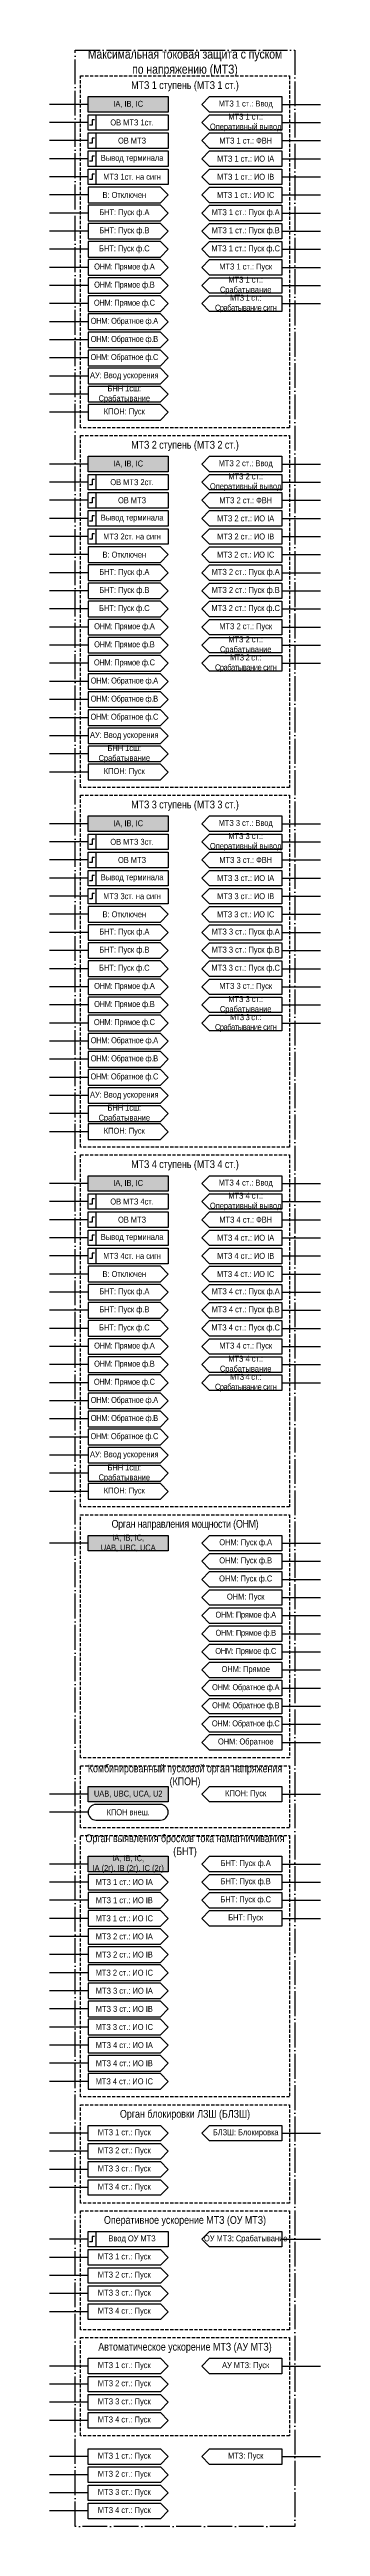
# Model space of a CAD drawing. Header units: millimetres. Extents: x -73 to 767, y -297 to 677.
# Drawn here: x 415 to 520, y -297 to 660 of the extents above; entities that cross this region are included whole.
import ezdxf

# ---------------------------------------------------------------- set-up
doc = ezdxf.new("R2010")
doc.units = ezdxf.units.MM
doc.linetypes.add('ACAD_ISO04W100', pattern=[30, 24, -3, 0, -3])
doc.linetypes.add('штриховая2', pattern=[0.375, 0.25, -0.125])
doc.layers.add('TEXT', color=7, linetype='Continuous', lineweight=25)
doc.styles.add('2.5_Gost_RD', font='ARIALN.TTF', dxfattribs={"height": 2.5})
doc.styles.add('3.5_Gost_RD', font='ARIALN.TTF', dxfattribs={"height": 3.5})

msp = doc.modelspace()

# ---------------------------------------------------------------- hatches: boundary and pattern name
at = {"ltscale": 100, "true_color": 0xf7941d}
h = msp.add_hatch(color=30, dxfattribs=at)
h.dxf.hatch_style = 1
h.paths.add_polyline_path([(430, 642), (461, 642), (461, 636), (430, 636)])
h = msp.add_hatch(color=30, dxfattribs=at)
h.dxf.hatch_style = 1
h.paths.add_polyline_path([(430, 503), (461, 503), (461, 497), (430, 497)])
h = msp.add_hatch(color=30, dxfattribs=at)
h.dxf.hatch_style = 1
h.paths.add_polyline_path([(430, 364), (461, 364), (461, 358), (430, 358)])
h = msp.add_hatch(color=30, dxfattribs=at)
h.dxf.hatch_style = 1
h.paths.add_polyline_path([(430, 225), (461, 225), (461, 219), (430, 219)])
h = msp.add_hatch(color=30, dxfattribs=at)
h.dxf.hatch_style = 1
h.paths.add_polyline_path([(430, 86), (461, 86), (461, 80), (430, 80)])
h = msp.add_hatch(color=30, dxfattribs=at)
h.dxf.hatch_style = 1
h.paths.add_polyline_path([(430, -11), (461, -11), (461, -17), (430, -17)])
h = msp.add_hatch(color=30, dxfattribs=at)
h.dxf.hatch_style = 1
h.paths.add_polyline_path([(430, -38), (461, -38), (461, -44), (430, -44)])

# ---------------------------------------------------------------- linework, layer by layer
at = {"ltscale": 100}
for p, q in [((430, 639), (415, 639)), ((430, 632), (415, 632)), ((505, 639), (520, 639)), ((505, 632), (520, 632)), ((430, 625), (415, 625)), ((505, 625), (520, 625)), ((430, 618), (415, 618)), ((505, 618), (520, 618)), ((430, 611), (415, 611)), ((430, 604), (415, 604)), ((505, 611), (520, 611)), ((505, 604), (520, 604)), ((430, 597), (415, 597)), ((505, 597), (520, 597)), ((430, 590), (415, 590)), ((505, 590), (520, 590)), ((430, 583), (415, 583)), ((430, 576), (415, 576)), ((505, 583), (520, 583)), ((505, 576), (520, 576)), ((430, 569), (415, 569)), ((505, 569), (520, 569)), ((430, 562), (415, 562)), ((505, 562), (520, 562)), ((430, 555), (415, 555)), ((430, 548), (415, 548)), ((430, 541), (415, 541)), ((430, 534), (415, 534)), ((430, 527), (415, 527)), ((430, 520), (415, 520)), ((430, 500), (415, 500)), ((505, 500), (520, 500)), ((430, 493), (415, 493)), ((505, 493), (520, 493)), ((430, 486), (415, 486)), ((430, 479), (415, 479)), ((505, 486), (520, 486)), ((505, 479), (520, 479)), ((430, 472), (415, 472)), ((505, 472), (520, 472)), ((430, 465), (415, 465)), ((505, 465), (520, 465)), ((430, 458), (415, 458)), ((430, 451), (415, 451)), ((505, 458), (520, 458)), ((505, 451), (520, 451)), ((430, 444), (415, 444)), ((505, 444), (520, 444)), ((430, 437), (415, 437)), ((505, 437), (520, 437)), ((430, 430), (415, 430)), ((430, 423), (415, 423)), ((505, 430), (520, 430)), ((505, 423), (520, 423)), ((430, 416), (415, 416)), ((430, 409), (415, 409)), ((430, 402), (415, 402)), ((430, 395), (415, 395)), ((430, 388), (415, 388)), ((430, 381), (415, 381)), ((430, 361), (415, 361)), ((505, 361), (520, 361)), ((430, 354), (415, 354)), ((430, 347), (415, 347)), ((505, 354), (520, 354)), ((505, 347), (520, 347)), ((430, 340), (415, 340)), ((505, 340), (520, 340)), ((430, 333), (415, 333)), ((430, 326), (415, 326)), ((505, 333), (520, 333)), ((505, 326), (520, 326)), ((430, 319), (415, 319)), ((505, 319), (520, 319)), ((430, 312), (415, 312)), ((505, 312), (520, 312)), ((430, 305), (415, 305)), ((430, 298), (415, 298)), ((505, 305), (520, 305)), ((505, 298), (520, 298)), ((430, 291), (415, 291)), ((505, 291), (520, 291)), ((430, 284), (415, 284)), ((505, 284), (520, 284)), ((430, 277), (415, 277)), ((430, 270), (415, 270)), ((430, 263), (415, 263)), ((430, 256), (415, 256)), ((430, 249), (415, 249)), ((430, 242), (415, 242)), ((430, 222), (415, 222)), ((505, 222), (520, 222)), ((430, 215), (415, 215)), ((505, 215), (520, 215)), ((430, 208), (415, 208)), ((505, 208), (520, 208)), ((430, 201), (415, 201)), ((430, 194), (415, 194)), ((505, 201), (520, 201)), ((505, 194), (520, 194)), ((430, 187), (415, 187)), ((505, 187), (520, 187)), ((430, 180), (415, 180)), ((430, 173), (415, 173)), ((505, 180), (520, 180)), ((505, 173), (520, 173)), ((430, 166), (415, 166)), ((505, 166), (520, 166)), ((430, 159), (415, 159)), ((505, 159), (520, 159)), ((430, 152), (415, 152)), ((430, 145), (415, 145)), ((505, 152), (520, 152)), ((505, 145), (520, 145)), ((430, 138), (415, 138)), ((430, 131), (415, 131)), ((430, 124), (415, 124)), ((430, 117), (415, 117)), ((430, 110), (415, 110)), ((430, 103), (415, 103)), ((430, 83), (415, 83)), ((505, 83), (520, 83)), ((505, 76), (520, 76)), ((505, 69), (520, 69)), ((505, 62), (520, 62)), ((505, 55), (520, 55)), ((505, 48), (520, 48)), ((505, 41), (520, 41)), ((505, 34), (520, 34)), ((505, 27), (520, 27)), ((505, 20), (520, 20)), ((505, 13), (520, 13)), ((505, 6), (520, 6)), ((430, -14), (415, -14)), ((505, -14), (520, -14)), ((430, -21), (415, -21)), ((430, -41), (415, -41)), ((505, -41), (520, -41)), ((430, -48), (415, -48)), ((430, -55), (415, -55)), ((505, -48), (520, -48)), ((505, -55), (520, -55)), ((430, -62), (415, -62)), ((505, -62), (520, -62)), ((430, -69), (415, -69)), ((430, -76), (415, -76)), ((430, -83), (415, -83)), ((430, -90), (415, -90)), ((430, -97), (415, -97)), ((430, -104), (415, -104)), ((430, -111), (415, -111)), ((430, -118), (415, -118)), ((430, -125), (415, -125)), ((430, -145), (415, -145)), ((430, -152), (415, -152)), ((505, -145), (520, -145)), ((430, -159), (415, -159)), ((430, -166), (415, -166)), ((430, -186), (415, -186)), ((505, -186), (520, -186)), ((430, -193), (415, -193)), ((430, -200), (415, -200)), ((430, -207), (415, -207)), ((430, -214), (415, -214)), ((430, -235), (415, -235)), ((505, -235), (520, -235)), ((430, -242), (415, -242)), ((430, -249), (415, -249)), ((430, -256), (415, -256)), ((430, -270), (415, -270)), ((430, -277), (415, -277)), ((505, -270), (520, -270)), ((430, -284), (415, -284)), ((430, -291), (415, -291))]:
    msp.add_line(p, q, dxfattribs=at)
at = {"color": 251, "linetype": 'ACAD_ISO04W100', "lineweight": 30, "ltscale": 0.4, "true_color": 0x58595b}
msp.add_lwpolyline([(425, 660), (510, 660), (510, -297), (425, -297)], close=True, dxfattribs=at)
at = {"linetype": 'штриховая2', "ltscale": 5}
for points in [[(427, 650), (508, 650), (508, 514), (427, 514)], [(427, 511), (508, 511), (508, 375), (427, 375)], [(427, 372), (508, 372), (508, 236), (427, 236)], [(427, 233), (508, 233), (508, 97), (427, 97)], [(427, 94), (508, 94), (508, 0), (427, 0)], [(427, -3), (508, -3), (508, -27), (427, -27)], [(427, -30), (508, -30), (508, -131), (427, -131)], [(427, -134), (508, -134), (508, -172), (427, -172)], [(427, -175), (508, -175), (508, -221), (427, -221)], [(427, -224), (508, -224), (508, -262), (427, -262)]]:
    msp.add_lwpolyline(points, close=True, dxfattribs=at)
at = {"ltscale": 100}
for points in [[(430, 642), (461, 642), (461, 636), (430, 636)], [(505, 642), (505, 636), (477, 636), (474, 639), (477, 642)], [(430, 635), (433, 635), (433, 629), (430, 629)], [(430, 635), (461, 635), (461, 629), (430, 629)], [(505, 635), (505, 629), (477, 629), (474, 632), (477, 635)], [(430, 628), (433, 628), (433, 622), (430, 622)], [(430, 628), (461, 628), (461, 622), (430, 622)], [(430, 621), (433, 621), (433, 615), (430, 615)], [(430, 621), (461, 621), (461, 615), (430, 615)], [(430, 614), (433, 614), (433, 608), (430, 608)], [(430, 614), (461, 614), (461, 608), (430, 608)], [(505, 621), (505, 615), (477, 615), (474, 618), (477, 621)], [(505, 614), (505, 608), (477, 608), (474, 611), (477, 614)], [(505, 607), (505, 601), (477, 601), (474, 604), (477, 607)], [(505, 600), (505, 594), (477, 594), (474, 597), (477, 600)], [(505, 593), (505, 587), (477, 587), (474, 590), (477, 593)], [(505, 586), (505, 580), (477, 580), (474, 583), (477, 586)], [(505, 579), (505, 573), (477, 573), (474, 576), (477, 579)], [(505, 572), (505, 566), (477, 566), (474, 569), (477, 572)], [(505, 565), (505, 559), (477, 559), (474, 562), (477, 565)], [(430, 503), (461, 503), (461, 497), (430, 497)], [(505, 503), (505, 497), (477, 497), (474, 500), (477, 503)], [(430, 496), (433, 496), (433, 490), (430, 490)], [(430, 496), (461, 496), (461, 490), (430, 490)], [(430, 489), (433, 489), (433, 483), (430, 483)], [(430, 489), (461, 489), (461, 483), (430, 483)], [(505, 496), (505, 490), (477, 490), (474, 493), (477, 496)], [(430, 482), (433, 482), (433, 476), (430, 476)], [(430, 482), (461, 482), (461, 476), (430, 476)], [(505, 482), (505, 476), (477, 476), (474, 479), (477, 482)], [(430, 475), (433, 475), (433, 469), (430, 469)], [(430, 475), (461, 475), (461, 469), (430, 469)], [(505, 475), (505, 469), (477, 469), (474, 472), (477, 475)], [(505, 468), (505, 462), (477, 462), (474, 465), (477, 468)], [(505, 461), (505, 455), (477, 455), (474, 458), (477, 461)], [(505, 454), (505, 448), (477, 448), (474, 451), (477, 454)], [(505, 447), (505, 441), (477, 441), (474, 444), (477, 447)], [(505, 440), (505, 434), (477, 434), (474, 437), (477, 440)], [(505, 433), (505, 427), (477, 427), (474, 430), (477, 433)], [(505, 426), (505, 420), (477, 420), (474, 423), (477, 426)], [(430, 364), (461, 364), (461, 358), (430, 358)], [(505, 364), (505, 358), (477, 358), (474, 361), (477, 364)], [(430, 357), (433, 357), (433, 351), (430, 351)], [(430, 357), (461, 357), (461, 351), (430, 351)], [(505, 357), (505, 351), (477, 351), (474, 354), (477, 357)], [(430, 350), (433, 350), (433, 344), (430, 344)], [(430, 350), (461, 350), (461, 344), (430, 344)], [(430, 343), (433, 343), (433, 337), (430, 337)], [(430, 343), (461, 343), (461, 337), (430, 337)], [(430, 336), (433, 336), (433, 330), (430, 330)], [(430, 336), (461, 336), (461, 330), (430, 330)], [(505, 343), (505, 337), (477, 337), (474, 340), (477, 343)], [(505, 336), (505, 330), (477, 330), (474, 333), (477, 336)], [(505, 329), (505, 323), (477, 323), (474, 326), (477, 329)], [(505, 322), (505, 316), (477, 316), (474, 319), (477, 322)], [(505, 315), (505, 309), (477, 309), (474, 312), (477, 315)], [(505, 308), (505, 302), (477, 302), (474, 305), (477, 308)], [(505, 301), (505, 295), (477, 295), (474, 298), (477, 301)], [(505, 294), (505, 288), (477, 288), (474, 291), (477, 294)], [(505, 287), (505, 281), (477, 281), (474, 284), (477, 287)], [(430, 225), (461, 225), (461, 219), (430, 219)], [(505, 225), (505, 219), (477, 219), (474, 222), (477, 225)], [(430, 218), (433, 218), (433, 212), (430, 212)], [(430, 218), (461, 218), (461, 212), (430, 212)], [(430, 211), (433, 211), (433, 205), (430, 205)], [(430, 211), (461, 211), (461, 205), (430, 205)], [(505, 218), (505, 212), (477, 212), (474, 215), (477, 218)], [(430, 204), (433, 204), (433, 198), (430, 198)], [(430, 204), (461, 204), (461, 198), (430, 198)], [(505, 204), (505, 198), (477, 198), (474, 201), (477, 204)], [(430, 197), (433, 197), (433, 191), (430, 191)], [(430, 197), (461, 197), (461, 191), (430, 191)], [(505, 197), (505, 191), (477, 191), (474, 194), (477, 197)], [(505, 190), (505, 184), (477, 184), (474, 187), (477, 190)], [(505, 183), (505, 177), (477, 177), (474, 180), (477, 183)], [(505, 176), (505, 170), (477, 170), (474, 173), (477, 176)], [(505, 169), (505, 163), (477, 163), (474, 166), (477, 169)], [(505, 162), (505, 156), (477, 156), (474, 159), (477, 162)], [(505, 155), (505, 149), (477, 149), (474, 152), (477, 155)], [(505, 148), (505, 142), (477, 142), (474, 145), (477, 148)], [(430, 86), (461, 86), (461, 80), (430, 80)], [(477, 86), (505, 86), (505, 80), (477, 80), (474, 83)], [(477, 79), (505, 79), (505, 73), (477, 73), (474, 76)], [(477, 72), (505, 72), (505, 66), (477, 66), (474, 69)], [(477, 65), (505, 65), (505, 59), (477, 59), (474, 62)], [(477, 58), (505, 58), (505, 52), (477, 52), (474, 55)], [(477, 51), (505, 51), (505, 45), (477, 45), (474, 48)], [(477, 44), (505, 44), (505, 38), (477, 38), (474, 41)], [(477, 37), (505, 37), (505, 31), (477, 31), (474, 34)], [(477, 30), (505, 30), (505, 24), (477, 24), (474, 27)], [(477, 23), (505, 23), (505, 17), (477, 17), (474, 20)], [(477, 16), (505, 16), (505, 10), (477, 10), (474, 13)], [(477, 9), (505, 9), (505, 3), (477, 3), (474, 6)], [(430, -11), (461, -11), (461, -17), (430, -17)], [(505, -17), (477, -17), (474, -14), (477, -11), (505, -11)], [(430, -38), (461, -38), (461, -44), (430, -44)], [(505, -38), (505, -44), (477, -44), (474, -41), (477, -38)], [(505, -45), (505, -51), (477, -51), (474, -48), (477, -45)], [(505, -52), (505, -58), (477, -58), (474, -55), (477, -52)], [(505, -59), (505, -65), (477, -65), (474, -62), (477, -59)], [(505, -148), (477, -148), (474, -145), (477, -142), (505, -142)], [(430, -183), (433, -183), (433, -189), (430, -189)], [(430, -183), (461, -183), (461, -189), (430, -189)], [(505, -189), (477, -189), (474, -186), (477, -183), (505, -183)], [(505, -238), (477, -238), (474, -235), (477, -232), (505, -232)], [(505, -273), (477, -273), (474, -270), (477, -267), (505, -267)]]:
    msp.add_lwpolyline(points, close=True, dxfattribs=at)
at = {"lineweight": 30, "ltscale": 100}
for points in [[(432.5, 633), (431.5, 633), (431.5, 631), (430.5, 631)], [(432.5, 626), (431.5, 626), (431.5, 624), (430.5, 624)], [(432.5, 619), (431.5, 619), (431.5, 617), (430.5, 617)], [(432.5, 612), (431.5, 612), (431.5, 610), (430.5, 610)], [(432.5, 494), (431.5, 494), (431.5, 492), (430.5, 492)], [(432.5, 487), (431.5, 487), (431.5, 485), (430.5, 485)], [(432.5, 480), (431.5, 480), (431.5, 478), (430.5, 478)], [(432.5, 473), (431.5, 473), (431.5, 471), (430.5, 471)], [(432.5, 355), (431.5, 355), (431.5, 353), (430.5, 353)], [(432.5, 348), (431.5, 348), (431.5, 346), (430.5, 346)], [(432.5, 341), (431.5, 341), (431.5, 339), (430.5, 339)], [(432.5, 334), (431.5, 334), (431.5, 332), (430.5, 332)], [(432.5, 216), (431.5, 216), (431.5, 214), (430.5, 214)], [(432.5, 209), (431.5, 209), (431.5, 207), (430.5, 207)], [(432.5, 202), (431.5, 202), (431.5, 200), (430.5, 200)], [(432.5, 195), (431.5, 195), (431.5, 193), (430.5, 193)], [(432.5, -185), (431.5, -185), (431.5, -187), (430.5, -187)]]:
    msp.add_lwpolyline(points, dxfattribs=at)
at = {"ltscale": 100}
for points in [[(505, 622), (477, 622), (474, 625), (477, 628), (505, 628), (505, 622), (477, 622), (474, 625), (477, 628), (505, 628)], [(461, 604), (458, 607), (430, 607), (430, 601), (458, 601), (461, 604)], [(461, 597), (458, 600), (430, 600), (430, 594), (458, 594), (461, 597)], [(461, 590), (458, 593), (430, 593), (430, 587), (458, 587), (461, 590)], [(461, 583), (458, 586), (430, 586), (430, 580), (458, 580), (461, 583)], [(461, 576), (458, 579), (430, 579), (430, 573), (458, 573), (461, 576)], [(461, 569), (458, 572), (430, 572), (430, 566), (458, 566), (461, 569)], [(461, 562), (458, 565), (430, 565), (430, 559), (458, 559), (461, 562)], [(461, 555), (458, 558), (430, 558), (430, 552), (458, 552), (461, 555)], [(461, 548), (458, 551), (430, 551), (430, 545), (458, 545), (461, 548)], [(461, 541), (458, 544), (430, 544), (430, 538), (458, 538), (461, 541)], [(461, 534), (458, 537), (430, 537), (430, 531), (458, 531), (461, 534)], [(461, 527), (458, 530), (430, 530), (430, 524), (458, 524), (461, 527)], [(461, 520), (458, 523), (430, 523), (430, 517), (458, 517), (461, 520)], [(505, 483), (477, 483), (474, 486), (477, 489), (505, 489), (505, 483), (477, 483), (474, 486), (477, 489), (505, 489)], [(461, 465), (458, 468), (430, 468), (430, 462), (458, 462), (461, 465)], [(461, 458), (458, 461), (430, 461), (430, 455), (458, 455), (461, 458)], [(461, 451), (458, 454), (430, 454), (430, 448), (458, 448), (461, 451)], [(461, 444), (458, 447), (430, 447), (430, 441), (458, 441), (461, 444)], [(461, 437), (458, 440), (430, 440), (430, 434), (458, 434), (461, 437)], [(461, 430), (458, 433), (430, 433), (430, 427), (458, 427), (461, 430)], [(461, 423), (458, 426), (430, 426), (430, 420), (458, 420), (461, 423)], [(461, 416), (458, 419), (430, 419), (430, 413), (458, 413), (461, 416)], [(461, 409), (458, 412), (430, 412), (430, 406), (458, 406), (461, 409)], [(461, 402), (458, 405), (430, 405), (430, 399), (458, 399), (461, 402)], [(461, 395), (458, 398), (430, 398), (430, 392), (458, 392), (461, 395)], [(461, 388), (458, 391), (430, 391), (430, 385), (458, 385), (461, 388)], [(461, 381), (458, 384), (430, 384), (430, 378), (458, 378), (461, 381)], [(505, 344), (477, 344), (474, 347), (477, 350), (505, 350), (505, 344), (477, 344), (474, 347), (477, 350), (505, 350)], [(461, 326), (458, 329), (430, 329), (430, 323), (458, 323), (461, 326)], [(461, 319), (458, 322), (430, 322), (430, 316), (458, 316), (461, 319)], [(461, 312), (458, 315), (430, 315), (430, 309), (458, 309), (461, 312)], [(461, 305), (458, 308), (430, 308), (430, 302), (458, 302), (461, 305)], [(461, 298), (458, 301), (430, 301), (430, 295), (458, 295), (461, 298)], [(461, 291), (458, 294), (430, 294), (430, 288), (458, 288), (461, 291)], [(461, 284), (458, 287), (430, 287), (430, 281), (458, 281), (461, 284)], [(461, 277), (458, 280), (430, 280), (430, 274), (458, 274), (461, 277)], [(461, 270), (458, 273), (430, 273), (430, 267), (458, 267), (461, 270)], [(461, 263), (458, 266), (430, 266), (430, 260), (458, 260), (461, 263)], [(461, 256), (458, 259), (430, 259), (430, 253), (458, 253), (461, 256)], [(461, 249), (458, 252), (430, 252), (430, 246), (458, 246), (461, 249)], [(461, 242), (458, 245), (430, 245), (430, 239), (458, 239), (461, 242)], [(505, 205), (477, 205), (474, 208), (477, 211), (505, 211), (505, 205), (477, 205), (474, 208), (477, 211), (505, 211)], [(461, 187), (458, 190), (430, 190), (430, 184), (458, 184), (461, 187)], [(461, 180), (458, 183), (430, 183), (430, 177), (458, 177), (461, 180)], [(461, 173), (458, 176), (430, 176), (430, 170), (458, 170), (461, 173)], [(461, 166), (458, 169), (430, 169), (430, 163), (458, 163), (461, 166)], [(461, 159), (458, 162), (430, 162), (430, 156), (458, 156), (461, 159)], [(461, 152), (458, 155), (430, 155), (430, 149), (458, 149), (461, 152)], [(461, 145), (458, 148), (430, 148), (430, 142), (458, 142), (461, 145)], [(461, 138), (458, 141), (430, 141), (430, 135), (458, 135), (461, 138)], [(461, 131), (458, 134), (430, 134), (430, 128), (458, 128), (461, 131)], [(461, 124), (458, 127), (430, 127), (430, 121), (458, 121), (461, 124)], [(461, 117), (458, 120), (430, 120), (430, 114), (458, 114), (461, 117)], [(461, 110), (458, 113), (430, 113), (430, 107), (458, 107), (461, 110)], [(461, 103), (458, 106), (430, 106), (430, 100), (458, 100), (461, 103)], [(461, -48), (458, -45), (430, -45), (430, -51), (458, -51), (461, -48)], [(461, -55), (458, -52), (430, -52), (430, -58), (458, -58), (461, -55)], [(461, -62), (458, -59), (430, -59), (430, -65), (458, -65), (461, -62)], [(461, -69), (458, -66), (430, -66), (430, -72), (458, -72), (461, -69)], [(461, -76), (458, -73), (430, -73), (430, -79), (458, -79), (461, -76)], [(461, -83), (458, -80), (430, -80), (430, -86), (458, -86), (461, -83)], [(461, -90), (458, -87), (430, -87), (430, -93), (458, -93), (461, -90)], [(461, -97), (458, -94), (430, -94), (430, -100), (458, -100), (461, -97)], [(461, -104), (458, -101), (430, -101), (430, -107), (458, -107), (461, -104)], [(461, -111), (458, -108), (430, -108), (430, -114), (458, -114), (461, -111)], [(461, -118), (458, -115), (430, -115), (430, -121), (458, -121), (461, -118)], [(461, -125), (458, -122), (430, -122), (430, -128), (458, -128), (461, -125)], [(430, -142), (458, -142), (461, -145), (458, -148), (430, -148), (430, -142)], [(430, -149), (458, -149), (461, -152), (458, -155), (430, -155), (430, -149)], [(430, -156), (458, -156), (461, -159), (458, -162), (430, -162), (430, -156)], [(430, -163), (458, -163), (461, -166), (458, -169), (430, -169), (430, -163)], [(430, -190), (458, -190), (461, -193), (458, -196), (430, -196), (430, -190)], [(430, -197), (458, -197), (461, -200), (458, -203), (430, -203), (430, -197)], [(430, -204), (458, -204), (461, -207), (458, -210), (430, -210), (430, -204)], [(430, -211), (458, -211), (461, -214), (458, -217), (430, -217), (430, -211)], [(430, -232), (458, -232), (461, -235), (458, -238), (430, -238), (430, -232)], [(430, -239), (458, -239), (461, -242), (458, -245), (430, -245), (430, -239)], [(430, -246), (458, -246), (461, -249), (458, -252), (430, -252), (430, -246)], [(430, -253), (458, -253), (461, -256), (458, -259), (430, -259), (430, -253)], [(430, -267), (458, -267), (461, -270), (458, -273), (430, -273), (430, -267)], [(430, -274), (458, -274), (461, -277), (458, -280), (430, -280), (430, -274)], [(430, -281), (458, -281), (461, -284), (458, -287), (430, -287), (430, -281)], [(430, -288), (458, -288), (461, -291), (458, -294), (430, -294), (430, -288)]]:
    msp.add_lwpolyline(points, dxfattribs=at)
msp.add_lwpolyline([(433, -24), (458, -24, 1), (458, -18), (433, -18, 1)], format="xyb", close=True, dxfattribs=at)

# ---------------------------------------------------------------- texts
at = {"color": 30, "ltscale": 100, "attachment_point": 5, "style": '3.5_Gost_RD'}
for s, insert, char_height, width in [('{\\C30;\\c1938679;Максимальная токовая защита с пуском \\Pпо напряжению (МТЗ)}', (467.5, 655), 3.5, 85), ('{\\C30;\\c1938679;МТЗ 1 ступень (МТЗ 1 ст.)}', (467.5, 646), 3, 81), ('{\\C30;\\c1938679;МТЗ 2 ступень (МТЗ 2 ст.)}', (467.5, 507), 3, 81), ('{\\C30;\\c1938679;МТЗ 3 ступень (МТЗ 3 ст.)}', (467.5, 368), 3, 81), ('{\\C30;\\c1938679;МТЗ 4 ступень (МТЗ 4 ст.)}', (467.5, 229), 3, 81), ('\\pt147;{\\T0.95;\\C30;\\c1938679;Орган направления мощности (ОНМ)}', (467.5, 90), 3, 81), ('{\\C30;\\c1938679;Комбинированный пусковой орган напряжения (КПОН)}', (467.5, -7), 3, 81), ('{\\C30;\\c1938679;Орган выявления бросков тока намагничивания (БНТ)}', (467.5, -34), 3, 81), ('{\\C30;\\c1938679;Орган блокировки ЛЗШ (БЛЗШ)}', (467.5, -138), 3, 81), ('{\\C30;\\c1938679;Оперативное ускорение МТЗ (ОУ МТЗ)}', (467.5, -179), 3, 81), ('\\pt12;{\\C30;\\c1938679;Автоматическое ускорение МТЗ (АУ МТЗ)}', (467.5, -228), 3, 81)]:
    msp.add_mtext(s, dxfattribs=dict(at, insert=insert, char_height=char_height, width=width))
at = {"ltscale": 100, "char_height": 2.3, "attachment_point": 5, "style": '2.5_Gost_RD'}
for s, insert, width in [('МТЗ 1 ст.: Оперативный вывод', (491, 632), 28), ('МТЗ 1 ст.: Ввод', (491, 639), 28), ('МТЗ 1 ст.: ФВН', (491, 625), 28), ('Вывод терминала', (447, 618), 28), ('МТЗ 1 ст.: ИО IА', (491, 618), 28), ('МТЗ 1ст. на сигн', (447, 611), 28), ('МТЗ 1 ст.: ИО IС', (491, 604), 28), ('МТЗ 1 ст.: ИО IВ', (491, 611), 28), ('МТЗ 1 ст.: Пуск ф.А', (491, 597), 28), ('МТЗ 1 ст.: Пуск ф.С', (491, 583), 28), ('МТЗ 1 ст.: Пуск ф.В', (491, 590), 28), ('МТЗ 1 ст.: Пуск', (491, 576), 28), ('{\\T0.9;МТЗ 1 ст.: Срабатывание сигн}', (491, 562), 28), ('МТЗ 1 ст.: Срабатывание ', (491, 569), 28), ('КПОН: Пуск', (444, 520), 28), ('МТЗ 2 ст.: Ввод', (491, 500), 28), ('МТЗ 2 ст.: Оперативный вывод', (491, 493), 28), ('Вывод терминала', (447, 479), 28), ('МТЗ 2 ст.: ИО IА', (491, 479), 28), ('МТЗ 2 ст.: ФВН', (491, 486), 28), ('МТЗ 2ст. на сигн', (447, 472), 28), ('МТЗ 2 ст.: ИО IВ', (491, 472), 28), ('МТЗ 2 ст.: Пуск ф.А', (491, 458), 28), ('МТЗ 2 ст.: ИО IС', (491, 465), 28), ('МТЗ 2 ст.: Пуск ф.В', (491, 451), 28), ('МТЗ 2 ст.: Пуск ф.С', (491, 444), 28), ('МТЗ 2 ст.: Пуск', (491, 437), 28), ('МТЗ 2 ст.: Срабатывание ', (491, 430), 28), ('{\\T0.9;МТЗ 2 ст.: Срабатывание сигн}', (491, 423), 28), ('КПОН: Пуск', (444, 381), 28), ('МТЗ 3 ст.: Оперативный вывод', (491, 354), 28), ('МТЗ 3 ст.: Ввод', (491, 361), 28), ('МТЗ 3 ст.: ФВН', (491, 347), 28), ('Вывод терминала', (447, 340), 28), ('МТЗ 3 ст.: ИО IА', (491, 340), 28), ('МТЗ 3ст. на сигн', (447, 333), 28), ('МТЗ 3 ст.: ИО IС', (491, 326), 28), ('МТЗ 3 ст.: ИО IВ', (491, 333), 28), ('МТЗ 3 ст.: Пуск ф.А', (491, 319), 28), ('МТЗ 3 ст.: Пуск ф.С', (491, 305), 28), ('МТЗ 3 ст.: Пуск ф.В', (491, 312), 28), ('МТЗ 3 ст.: Пуск', (491, 298), 28), ('{\\T0.9;МТЗ 3 ст.: Срабатывание сигн}', (491, 284), 28), ('МТЗ 3 ст.: Срабатывание ', (491, 291), 28), ('КПОН: Пуск', (444, 242), 28), ('МТЗ 4 ст.: Ввод', (491, 222), 28), ('МТЗ 4 ст.: Оперативный вывод', (491, 215), 28), ('Вывод терминала', (447, 201), 28), ('МТЗ 4 ст.: ИО IА', (491, 201), 28), ('МТЗ 4 ст.: ФВН', (491, 208), 28), ('МТЗ 4ст. на сигн', (447, 194), 28), ('МТЗ 4 ст.: ИО IВ', (491, 194), 28), ('МТЗ 4 ст.: ИО IС', (491, 187), 28), ('МТЗ 4 ст.: Пуск ф.А', (491, 180), 28), ('МТЗ 4 ст.: Пуск ф.В', (491, 173), 28), ('МТЗ 4 ст.: Пуск ф.С', (491, 166), 28), ('МТЗ 4 ст.: Пуск', (491, 159), 28), ('МТЗ 4 ст.: Срабатывание ', (491, 152), 28), ('{\\T0.9;МТЗ 4 ст.: Срабатывание сигн}', (491, 145), 28), ('КПОН: Пуск', (444, 103), 28), ('ОНМ: Пуск ф.А ', (491, 83), 28), ('ОНМ: Пуск ф.В', (491, 76), 28), ('ОНМ: Пуск ф.С', (491, 69), 28), ('ОНМ: Пуск', (491, 62), 27.874), ('{\\T0.95;ОНМ: Прямое ф.А}', (491, 55), 28), ('{\\T0.95;ОНМ: Прямое ф.В}', (491, 48), 28), ('{\\T0.95;ОНМ: Прямое ф.С}', (491, 41), 28), ('ОНМ: Прямое', (491.03, 34), 27.937), ('{\\T0.95;ОНМ: Обратное ф.А}', (491, 27), 28), ('{\\T0.95;ОНМ: Обратное ф.В}', (491, 20), 28), ('{\\T0.95;ОНМ: Обратное ф.С}', (491, 13), 28), ('\\pt23;ОНМ: Обратное', (491.03, 6), 27.937), ('КПОН: Пуск', (491, -14), 28), ('КПОН внеш.', (445.5, -21), 31), ('БНТ: Пуск ф.А', (491, -41), 28), ('БНТ: Пуск ф.В', (491, -48), 28), ('БНТ: Пуск ф.С', (491, -55), 28), ('БНТ: Пуск', (491, -62), 28), ('БЛЗШ: Блокировка', (491, -145), 28), ('ОУ МТЗ: Срабатывание', (491, -186), 28), ('АУ МТЗ: Пуск', (491, -235), 28), ('МТЗ: Пуск', (491, -270), 28)]:
    msp.add_mtext(s, dxfattribs=dict(at, insert=insert, width=width))
at = {"layer": 'TEXT', "ltscale": 100, "char_height": 2.3, "attachment_point": 5, "style": '2.5_Gost_RD'}
for s, insert, width in [('ОВ МТЗ 1ст.', (447, 632), 28), ('IA, IB, IC', (445.5, 639), 31), ('ОВ МТЗ', (447, 625), 28), ('В: Отключен', (444, 604), 28), ('БНТ: Пуск ф.А', (444, 597), 28), ('БНТ: Пуск ф.С', (444, 583), 28), ('БНТ: Пуск ф.В', (444, 590), 28), ('{\\T0.95;ОНМ: Прямое ф.А}', (444, 576), 28), ('{\\T0.95;ОНМ: Прямое ф.В}', (444, 569), 28), ('{\\T0.95;ОНМ: Обратное ф.А}', (444, 555), 28), ('{\\T0.95;ОНМ: Прямое ф.С}', (444, 562), 28), ('{\\T0.95;ОНМ: Обратное ф.В}', (444, 548), 28), ('{\\T0.95;ОНМ: Обратное ф.С}', (444, 541), 28), ('АУ: Ввод ускорения', (444, 534), 28), ('БНН 1сш: Срабатывание', (444, 527), 28), ('IA, IB, IC', (445.5, 500), 31), ('ОВ МТЗ 2ст.', (447, 493), 28), ('ОВ МТЗ', (447, 486), 28), ('БНТ: Пуск ф.А', (444, 458), 28), ('В: Отключен', (444, 465), 28), ('БНТ: Пуск ф.В', (444, 451), 28), ('БНТ: Пуск ф.С', (444, 444), 28), ('{\\T0.95;ОНМ: Прямое ф.А}', (444, 437), 28), ('{\\T0.95;ОНМ: Прямое ф.В}', (444, 430), 28), ('{\\T0.95;ОНМ: Прямое ф.С}', (444, 423), 28), ('{\\T0.95;ОНМ: Обратное ф.А}', (444, 416), 28), ('{\\T0.95;ОНМ: Обратное ф.С}', (444, 402), 28), ('{\\T0.95;ОНМ: Обратное ф.В}', (444, 409), 28), ('АУ: Ввод ускорения', (444, 395), 28), ('БНН 1сш: Срабатывание', (444, 388), 28), ('ОВ МТЗ 3ст.', (447, 354), 28), ('IA, IB, IC', (445.5, 361), 31), ('ОВ МТЗ', (447, 347), 28), ('В: Отключен', (444, 326), 28), ('БНТ: Пуск ф.А', (444, 319), 28), ('БНТ: Пуск ф.С', (444, 305), 28), ('БНТ: Пуск ф.В', (444, 312), 28), ('{\\T0.95;ОНМ: Прямое ф.А}', (444, 298), 28), ('{\\T0.95;ОНМ: Прямое ф.В}', (444, 291), 28), ('{\\T0.95;ОНМ: Обратное ф.А}', (444, 277), 28), ('{\\T0.95;ОНМ: Прямое ф.С}', (444, 284), 28), ('{\\T0.95;ОНМ: Обратное ф.В}', (444, 270), 28), ('{\\T0.95;ОНМ: Обратное ф.С}', (444, 263), 28), ('АУ: Ввод ускорения', (444, 256), 28), ('БНН 1сш: Срабатывание', (444, 249), 28), ('IA, IB, IC', (445.5, 222), 31), ('ОВ МТЗ 4ст.', (447, 215), 28), ('ОВ МТЗ', (447, 208), 28), ('В: Отключен', (444, 187), 28), ('БНТ: Пуск ф.А', (444, 180), 28), ('БНТ: Пуск ф.В', (444, 173), 28), ('БНТ: Пуск ф.С', (444, 166), 28), ('{\\T0.95;ОНМ: Прямое ф.А}', (444, 159), 28), ('{\\T0.95;ОНМ: Прямое ф.В}', (444, 152), 28), ('{\\T0.95;ОНМ: Прямое ф.С}', (444, 145), 28), ('{\\T0.95;ОНМ: Обратное ф.А}', (444, 138), 28), ('{\\T0.95;ОНМ: Обратное ф.С}', (444, 124), 28), ('{\\T0.95;ОНМ: Обратное ф.В}', (444, 131), 28), ('АУ: Ввод ускорения', (444, 117), 28), ('БНН 1сш: Срабатывание', (444, 110), 28), ('IA, IB, IC,\\PUAB, UBC, UCA', (445.5, 83), 31), ('UAB, UBC, UCA, U2', (445.5, -14), 31), ('IA, IB, IC, \\PIA (2г), IB (2г), IC (2г)', (445.5, -41), 31), ('МТЗ 1 ст.: ИО IА', (444, -48), 28), ('МТЗ 1 ст.: ИО IB', (444, -55), 28), ('МТЗ 1 ст.: ИО IC', (444, -62), 28), ('МТЗ 2 ст.: ИО IА', (444, -69), 28), ('МТЗ 2 ст.: ИО IB', (444, -76), 28), ('МТЗ 2 ст.: ИО IC', (444, -83), 28), ('МТЗ 3 ст.: ИО IА', (444, -90), 28), ('МТЗ 3 ст.: ИО IC', (444, -104), 28), ('МТЗ 3 ст.: ИО IB', (444, -97), 28), ('МТЗ 4 ст.: ИО IА', (444, -111), 28), ('МТЗ 4 ст.: ИО IC', (444, -125), 28), ('МТЗ 4 ст.: ИО IB', (444, -118), 28), ('МТЗ 1 ст.: Пуск', (444, -145), 28), ('МТЗ 2 ст.: Пуск', (444, -152), 28), ('МТЗ 3 ст.: Пуск', (444, -159), 28), ('МТЗ 4 ст.: Пуск', (444, -166), 28), ('Ввод ОУ МТЗ', (447, -186), 28), ('МТЗ 1 ст.: Пуск', (444, -193), 28), ('МТЗ 2 ст.: Пуск', (444, -200), 28), ('МТЗ 3 ст.: Пуск', (444, -207), 28), ('МТЗ 4 ст.: Пуск', (444, -214), 28), ('МТЗ 1 ст.: Пуск', (444, -235), 28), ('МТЗ 2 ст.: Пуск', (444, -242), 28), ('МТЗ 3 ст.: Пуск', (444, -249), 28), ('МТЗ 4 ст.: Пуск', (444, -256), 28), ('МТЗ 1 ст.: Пуск', (444, -270), 28), ('\\pt25.3;МТЗ 2 ст.: Пуск', (444, -277), 28), ('МТЗ 3 ст.: Пуск', (444, -284), 28), ('МТЗ 4 ст.: Пуск', (444, -291), 28)]:
    msp.add_mtext(s, dxfattribs=dict(at, insert=insert, width=width))

doc.saveas('drawing.dxf')
